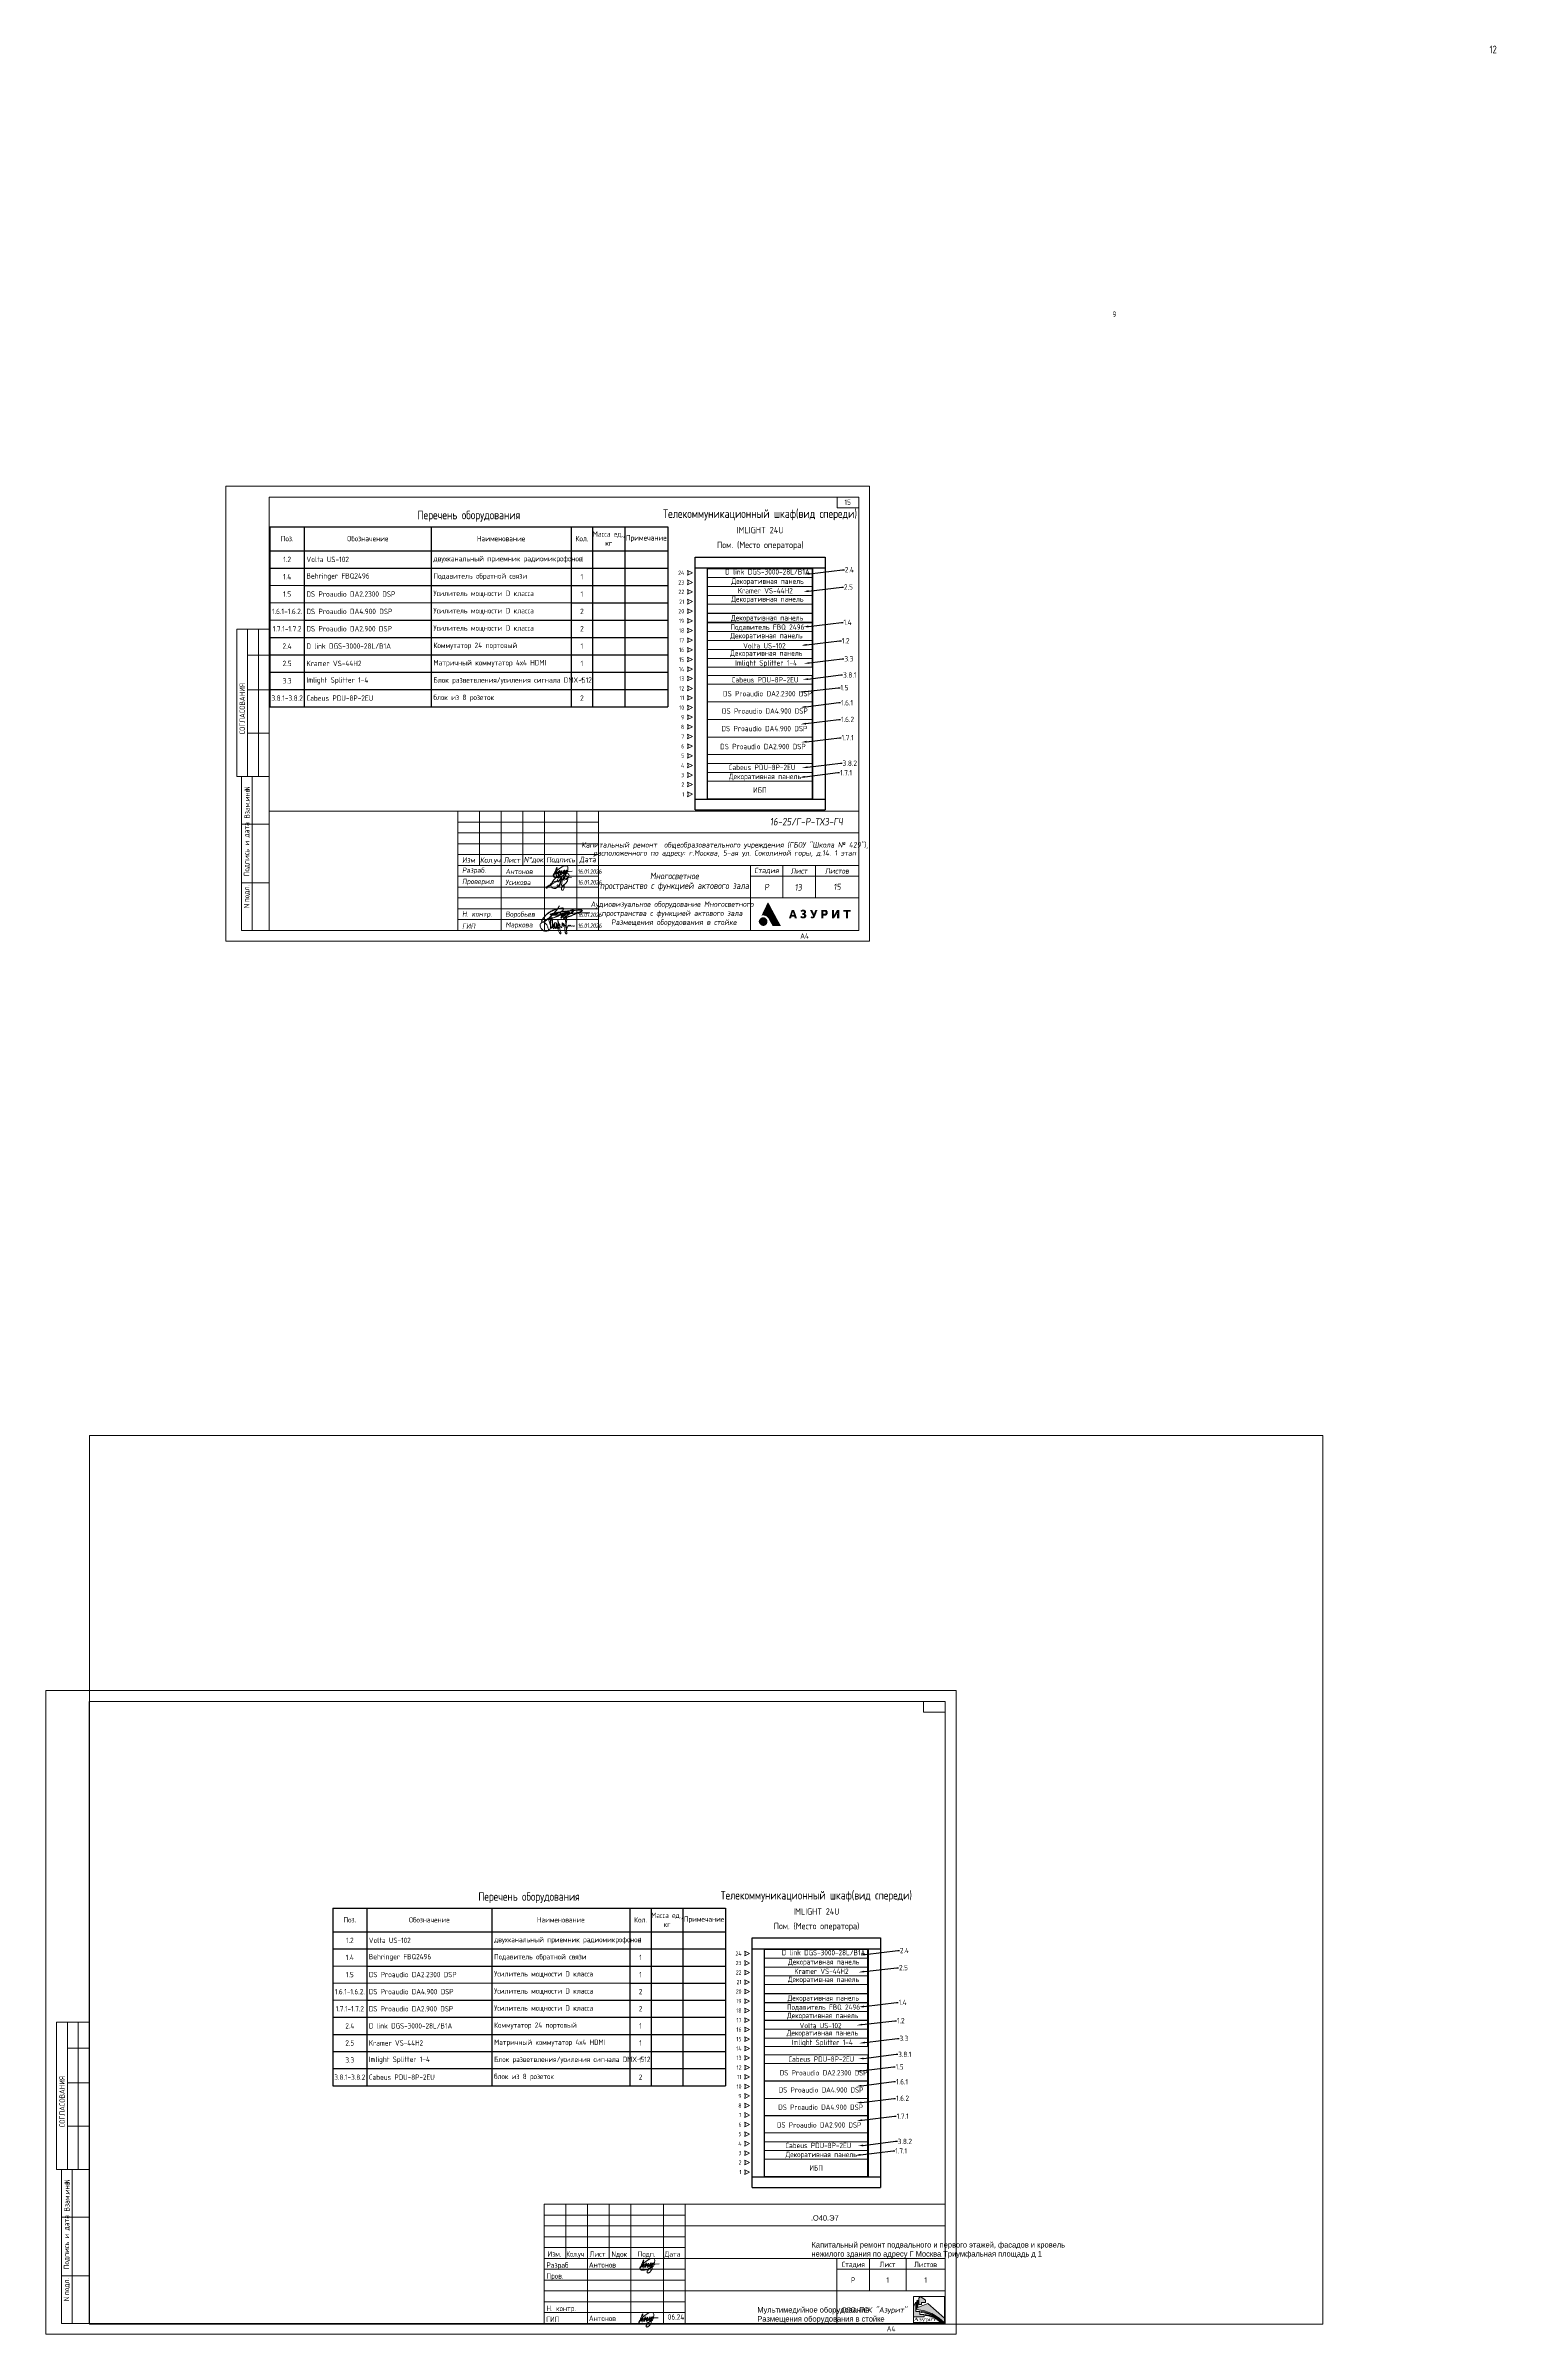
# Paper-space layout '21' of a CAD drawing. Header units: millimetres. Extents: x -83 to 586, y -642 to 414.
# The model-space entities are those that its viewports show. They can reach past a viewport. Long polylines and large blocks are cut down to what shows.
import ezdxf
from ezdxf import colors
from ezdxf.entities.mleader import LeaderData, LeaderLine
from ezdxf.enums import TextEntityAlignment as Align
from ezdxf.math import Vec2, Vec3

# ---------------------------------------------------------------- set-up
doc = ezdxf.new("R2018")
doc.units = ezdxf.units.MM
doc.layers.get('0').update_dxf_attribs({"lineweight": 5})
doc.layers.get('Defpoints').update_dxf_attribs({"lineweight": 5})
for name, color, linetype, lineweight in [('220 В', 7, 'Continuous', 30), ('_STAMP', 7, 'Continuous', 5), ('_TEXT', 189, 'Continuous', 5), ('Racks and units', 7, 'Continuous', 5), ('М. Роспись', 21, 'Continuous', 13)]:
    doc.layers.add(name, color=color, linetype=linetype, lineweight=lineweight)
doc.layers.add('ПОДПИСИ', color=7, linetype='Continuous', lineweight=5, true_color=0x0856d4)
doc.styles.add('AMS_text_scale', font='GOST.TTF', dxfattribs={"width": 0.9})
doc.styles.add('GOST type A', font='GOST.TTF')
doc.styles.add('ISOCUPER', font='isocpeur.ttf', dxfattribs={"width": 0.85, "oblique": 7})
doc.styles.add('PDF Arial', font='GOST.TTF')
doc.styles.add('Rack_unit_No', font='GOST.TTF', dxfattribs={"height": 10})
doc.styles.add('SIMPLEX', font='simplex.shx', dxfattribs={"width": 0.85, "oblique": 7})
doc.styles.get("Standard").update_dxf_attribs({"font": 'GOST.TTF'})
doc.styles.add('Text frame 2', font='GOST.TTF')
doc.styles.add('ГОСТ 2.304', font='GOST.TTF')

# ---------------------------------------------------------------- blocks, each defined once
blk = doc.blocks.new('A$C3FDF6C9C')
at = {"lineweight": 9}
for p, q in [((-185, 0), (-185, 55)), ((-185, 55), (0, 55)), ((-175, 55), (-175, 30)), ((-165, 55), (-165, 0)), ((-155, 55), (-155, 30)), ((-145, 0), (-145, 55)), ((-130, 55), (-130, 0)), ((-120, 55), (-120, 0)), ((-120, 50), (-185, 50)), ((-185, 45), (-120, 45)), ((0, 45), (-120, 45)), ((-185, 40), (-120, 40)), ((-185, 35), (-120, 35)), ((-120, 30), (-185, 30)), ((-185, 25), (-120, 25)), ((0, 30), (-120, 30)), ((-50, 30), (-50, 0)), ((-50, 25), (0, 25)), ((-35, 30), (-35, 15)), ((-18, 30), (-18, 15)), ((-120, 20), (-185, 20)), ((-120, 15), (-185, 15)), ((-120, 15), (0, 15)), ((-120, 10), (-185, 10)), ((-185, 5), (-120, 5))]:
    blk.add_line(p, q, dxfattribs=at)
at = {"lineweight": 9, "ltscale": 5, "style": 'Text frame 2'}
for s, p in [('Изм.', (-183.5, 30)), ('Лист', (-164.1, 30)), ('Nдок', (-154, 30)), ('Подп.', (-141.9, 30)), ('Дата', (-129.5, 30)), ('Пров.', (-184, 19.9)), ('Разраб', (-184, 24.9)), ('ГИП', (-184.1, -0.1)), ('Н. контр.', (-184, 4.9))]:
    blk.add_text(s, height=2.5, dxfattribs=at).set_placement(p, align=Align.BOTTOM_LEFT)
at = {"lineweight": 9, "ltscale": 5, "style": 'Text frame 2', "width": 0.9}
blk.add_text('Кол.уч', height=2.5, dxfattribs=at).set_placement((-174.8, 30), align=Align.BOTTOM_LEFT)
at = {"lineweight": 9, "ltscale": 5, "style": 'Text frame 2'}
for s, p in [('Стадия', (-42.4, 27.2)), ('Лист', (-26.6, 27.2)), ('Листов', (-9.1, 27.2))]:
    blk.add_text(s, height=2.5, dxfattribs=at).set_placement(p, align=Align.MIDDLE_CENTER)
blk = doc.blocks.new('LOGO AZURIT')
at = {"lineweight": 5, "true_color": 0x94a0a4}
h = blk.add_hatch(color=253, dxfattribs=at)
h.dxf.hatch_style = 1
h.paths.add_polyline_path([(20, 89.4), (25.1, 95.6), (25.3, 95.7), (43.5, 81.8), (43.5, 74.6), (28.8, 74.6), (28.8, 67.2), (20, 67.2)])
edge = h.paths.add_edge_path()
edge.add_arc((19, -73.8), 112.7, 42.69138, 85.81206)
edge.add_line((27.3, 38.5), (27.3, 42.1))
edge.add_arc((14.7, -78.1), 120.8, 41.86107, 84.01757, ccw=False)
edge.add_line((104.7, 2.6), (101.9, 2.6))
h.paths.add_polyline_path([(0, 23.7), (38, 23.7), (38.5, 23.7), (38.5, 31), (23.5, 31), (22.7, 31), (22.7, 42.5), (8.6, 42.5), (8.6, 75), (0, 60.1)])
at = {"lineweight": 5, "true_color": 0x2691d9}
h = blk.add_hatch(color=142, dxfattribs=at)
h.dxf.hatch_style = 1
edge = h.paths.add_edge_path()
edge.add_arc((-0.5, -101), 150.8, 43.35836, 85.00408, ccw=False)
edge.add_line((109.1, 2.6), (99.6, 2.6))
edge.add_arc((31.9, -61.5), 93.2, 43.4601, 83.33072)
edge.add_line((42.7, 31), (42.7, 28.4))
edge.add_arc((35.5, -58.4), 87.1, 44.44026, 85.20165, ccw=False)
edge.add_line((97.6, 2.6), (0, 2.6))
edge.add_line((0, 2.6), (0, 0))
edge.add_line((0, 0), (111, 0))
edge.add_line((111, 0), (111, 18.9))
edge.add_line((111, 18.9), (51.7, 70.7))
edge.add_line((51.7, 70.7), (16, 56.9))
edge.add_line((16, 56.9), (16, 82.6))
edge.add_line((16, 82.6), (12.6, 79.6))
edge.add_line((12.6, 79.6), (12.6, 49.2))
at = {"color": 142, "lineweight": 5, "true_color": 0x2691d9}
blk.add_lwpolyline([(12.6, 49.2, -0.183741), (109.1, 2.6), (99.6, 2.6, 0.175745), (42.7, 31), (42.7, 28.4, -0.179754), (97.6, 2.6), (0, 2.6), (0, 0), (111, 0), (111, 18.9), (51.7, 70.7), (16, 56.9), (16, 82.6), (12.6, 79.6), (12.6, 49.2)], format="xyb", dxfattribs=at)
at = {"color": 253, "lineweight": 5, "true_color": 0x94a0a4}
blk.add_lwpolyline([(20, 89.4), (25.1, 95.6), (25.3, 95.7), (43.5, 81.8), (43.5, 74.6), (28.8, 74.6), (28.8, 67.2), (20, 67.2)], close=True, dxfattribs=at)
blk.add_lwpolyline([(0, 23.7), (38, 23.7), (38.5, 23.7), (38.5, 31), (23.5, 31), (22.7, 31), (22.7, 42.5), (8.6, 42.5), (8.6, 75), (0, 60.1), (0, 23.7)], dxfattribs=at)
blk.add_lwpolyline([(101.9, 2.6, 0.190402), (27.3, 38.5), (27.3, 42.1, -0.186045), (104.7, 2.6)], format="xyb", close=True, dxfattribs=at)
at = {"layer": 'Defpoints', "color": 255, "lineweight": 5}
blk.add_lwpolyline([(0, 0), (111, 0), (111, 95.8), (0, 95.8)], close=True, dxfattribs=at)
at = {"insert": (1.4, 19.9), "char_height": 12, "attachment_point": 1}
blk.add_mtext_dynamic_manual_height_columns('{\\fTimes New Roman|b0|i0|c204|p18;\\W1.4;Азурит}', width=78.5, gutter_width=1, heights=[0], dxfattribs=at)
blk = doc.blocks.new('*U287')
at = {"lineweight": 9}
for p, q in [((-15, 287), (-15, 292)), ((-5, 287), (-15, 287)), ((-415, 76), (-415, 144)), ((-415, 144), (-400, 144)), ((-410, 76), (-410, 144)), ((-405, 76), (-405, 144)), ((-410, 132), (-400, 132)), ((-410, 116), (-400, 116)), ((-410, 96), (-400, 96)), ((-415, 76), (-400, 76)), ((-412.8, 5), (-412.8, 76)), ((-407.8, 76), (-407.8, 5)), ((-400, 54), (-412.8, 54)), ((-400, 27), (-412.8, 27)), ((-412.8, 5), (-400, 5)), ((-55, 5), (-5, 5))]:
    blk.add_line(p, q, dxfattribs=at)
for points in [[(-420, 297), (0, 297), (0, 0), (-420, 0)], [(-400, 292), (-5, 292), (-5, 5), (-400, 5)]]:
    blk.add_lwpolyline(points, close=True, dxfattribs=at)
blk.add_blockref('A$C3FDF6C9C', (-5, 5), dxfattribs=at)
at = {"layer": '_TEXT', "lineweight": 9, "xscale": 0.13, "yscale": 0.13}
blk.add_blockref('LOGO AZURIT', (-19.7, 5), dxfattribs=at)
at = {"lineweight": 9}
for s, p in [('СОГЛАСОВАНИЯ', (-411.2, 95.5)), ('N', (-409, 69.4)), ('Взам.инв.', (-409, 56.6)), ('Подпись и дата', (-409.2, 30)), ('подл.', (-409.2, 18)), ('N ', (-409.2, 15.2))]:
    blk.add_text(s, height=2.5, rotation=90, dxfattribs=at).set_placement(p)
at = {"lineweight": 9, "style": 'Text frame 2'}
for tag, p in [('Номер_листа', (-10.1, 289.6)), ('СТАДИЯ', (-47.5, 25)), ('ЛИСТ', (-31.5, 25)), ('ЛИСТОВ', (-14, 25)), ('ФОРМАТ', (-30, 2.5))]:
    blk.add_attdef(tag, text='', height=2.5, dxfattribs=at).set_placement(p, align=Align.MIDDLE_CENTER)
at = {"lineweight": 9, "flags": 104}
for tag, height, p in [('ТИТУЛ', 4, (-67, 54.9)), ('СТРОКА1', 2.5, (-66.7, 42.5)), ('СТРОКА2', 2.5, (-91.6, 27.5)), ('СТРОКА3', 2.5, (-91.7, 12.5))]:
    blk.add_attdef(tag, text='', height=height, dxfattribs=at).set_placement(p, align=Align.MIDDLE_CENTER)
at = {"lineweight": 9, "style": 'Text frame 2'}
for tag, p in [('РАЗРАБОТАЛ', (-169.4, 32)), ('НКОНТР', (-168.6, 27.5)), ('ПРОВЕРИЛ', (-168.6, 12.5)), ('ГИП', (-169.4, 7.3))]:
    blk.add_attdef(tag, text='', height=2.5, dxfattribs=at).set_placement(p, align=Align.MIDDLE_LEFT)
at = {"layer": '_TEXT', "lineweight": 9, "insert": (-37.7, 10.9), "char_height": 2.5, "attachment_point": 5, "style": 'SIMPLEX'}
blk.add_mtext_dynamic_manual_height_columns('ООО ПСК "Азурит"', width=54.32, gutter_width=12.5, heights=[9.08], dxfattribs=at)
blk = doc.blocks.new('Антонов')
at = {"color": 5, "lineweight": 13}
for points in [[(0.27, 1.09), (0.97, 1.86), (1.9, 2.63), (2.75, 3.17), (3.21, 3.4), (3.62, 3.53), (4.02, 3.56), (4.31, 3.51), (4.49, 3.41), (4.62, 3.21), (4.68, 2.99), (4.68, 2.7), (4.66, 2.44), (4.61, 2.14), (4.54, 1.81), (4.46, 1.5), (4.37, 1.29), (4.25, 1.09), (4.1, 0.9), (3.96, 0.79), (3.82, 0.73), (3.76, 0.76), (3.74, 0.82), (3.75, 0.88), (3.8, 1), (3.99, 1.36), (4.21, 1.75), (4.31, 2), (4.27, 2.06), (4.22, 2.09), (4.15, 2.08), (4.08, 2.05), (4.01, 2), (3.96, 1.96), (3.35, 1.16), (3.17, 0.96), (3.06, 0.89), (3.04, 0.95), (3.06, 1.02), (3.18, 1.28), (3.38, 1.69), (3.5, 1.95), (3.53, 2.06), (3.53, 2.1), (3.49, 2.1), (3.46, 2.09), (3.4, 2.05), (3.37, 2.02), (3.36, 1.99), (3.34, 1.96), (3.32, 1.92), (3.3, 1.9), (3.29, 1.88), (3.02, 1.49), (2.86, 1.24), (2.72, 1.03), (2.55, 0.86), (2.41, 0.75), (2.33, 0.73), (2.27, 0.73), (2.25, 0.75), (2.23, 0.79), (2.21, 0.83), (2.21, 0.87), (2.2, 0.91), (2.2, 0.95), (2.21, 0.98), (2.23, 1.03), (2.25, 1.06), (2.28, 1.15), (2.3, 1.21), (2.36, 1.42), (2.42, 1.55), (2.48, 1.64), (2.55, 1.73), (2.59, 1.8), (2.64, 1.85), (2.67, 1.9), (2.71, 1.95), (2.71, 1.98), (2.65, 1.93), (2.62, 1.88), (2.55, 1.8), (2.49, 1.75), (2.4, 1.7), (2.33, 1.66), (2.28, 1.62), (2.22, 1.57), (2.18, 1.54), (2.13, 1.52), (2.1, 1.5), (2.06, 1.48), (2.02, 1.47), (1.97, 1.46), (1.91, 1.44), (1.87, 1.43), (1.85, 1.44), (1.82, 1.45), (1.8, 1.46), (1.77, 1.45), (1.75, 1.37), (1.75, 1.29), (1.72, 1.23), (1.69, 1.16), (1.67, 1.1), (1.66, 1.06), (1.65, 0.95), (1.63, 0.87), (1.61, 0.81), (1.61, 0.76), (1.58, 0.67), (1.55, 0.61), (1.49, 0.58), (1.47, 0.6), (1.46, 0.66), (1.45, 0.69), (1.45, 0.76), (1.47, 0.82), (1.47, 0.87), (1.49, 0.92), (1.52, 0.99), (1.56, 1.07), (1.58, 1.12), (1.58, 1.17), (1.6, 1.22), (1.61, 1.25), (1.62, 1.29), (1.63, 1.35), (1.65, 1.4), (1.7, 1.51), (1.71, 1.55), (1.73, 1.59), (1.76, 1.63), (1.79, 1.67), (1.83, 1.72), (1.85, 1.77), (1.89, 1.83), (1.92, 1.87), (1.97, 1.93), (2.01, 1.98), (2.03, 2.02), (2.06, 2.09), (2.04, 2.04), (1.99, 1.97), (1.91, 1.88), (1.84, 1.8), (1.74, 1.73), (1.6, 1.66), (1.5, 1.59), (1.4, 1.55), (1.18, 1.46), (1.12, 1.43), (1.05, 1.39), (0.99, 1.35), (0.89, 1.33), (0.84, 1.32), (0.77, 1.3), (0.72, 1.29), (0.64, 1.27), (0.5, 1.26), (0.44, 1.25), (0.34, 1.17), (0.13, 0.91), (0.07, 0.83), (0.04, 0.79), (0, 0.74), (-0.04, 0.67), (-0.06, 0.61), (-0.08, 0.58), (-0.11, 0.52), (-0.12, 0.5), (-0.15, 0.4), (-0.16, 0.35), (-0.15, 0.28), (-0.13, 0.23), (-0.12, 0.17), (-0.11, 0.13), (-0.03, 0.03), (0.03, -0.03), (0.07, -0.06), (0.14, -0.09), (0.22, -0.13), (0.27, -0.15), (0.36, -0.2), (0.44, -0.23), (0.55, -0.24), (0.63, -0.23), (0.71, -0.24), (0.76, -0.24), (0.84, -0.24), (0.9, -0.25), (0.97, -0.24), (1.01, -0.24), (1.09, -0.23), (1.15, -0.23), (1.23, -0.22), (1.29, -0.2), (1.36, -0.19), (1.42, -0.17), (1.5, -0.16), (1.75, -0.11), (1.9, -0.1), (2, -0.08), (2.05, -0.06), (2.12, -0.03), (2.18, -0.01), (2.26, 0.01), (2.33, 0.04), (2.45, 0.08), (2.52, 0.11), (2.58, 0.14), (2.63, 0.17), (2.72, 0.21), (2.79, 0.25), (2.84, 0.25), (3.02, 0.34), (3.1, 0.38), (3.15, 0.4), (3.25, 0.47), (3.27, 0.51), (3.35, 0.56), (3.44, 0.62), (3.61, 0.69), (3.61, 0.67), (3.52, 0.62), (3.45, 0.56), (3.31, 0.49), (3.19, 0.42), (3.13, 0.37), (2.98, 0.25), (2.94, 0.21), (2.88, 0.15), (2.84, 0.09), (2.82, 0.07), (2.76, 0.03), (2.72, -0.01), (2.58, -0.18), (2.52, -0.25), (2.45, -0.34), (2.38, -0.44), (2.29, -0.6), (2.23, -0.71), (2.21, -0.82), (2.19, -0.91), (2.2, -0.99), (2.22, -1.03), (2.26, -1.07), (2.31, -1.12), (2.41, -1.18), (2.48, -1.17), (2.59, -1.15), (2.77, -1.09), (2.86, -1.01), (2.96, -0.95), (3.16, -0.77), (3.34, -0.59), (3.49, -0.4), (3.59, -0.27), (3.66, -0.15), (3.73, -0.03), (3.83, 0.19), (3.85, 0.31), (3.85, 0.42), (3.86, 0.47), (3.86, 0.53), (3.85, 0.62), (3.78, 0.75), (3.74, 0.84), (3.66, 0.93), (3.6, 1.03), (3.54, 1.07), (3.46, 1.11), (3.41, 1.15), (3.19, 1.3), (3.09, 1.34), (3.01, 1.38), (2.96, 1.41), (2.89, 1.46), (2.79, 1.47), (2.64, 1.51), (2.52, 1.53), (2.42, 1.54), (2.34, 1.56), (2.24, 1.57), (2.22, 1.57)], [(0.08, 0.39), (0.21, 0.87), (0.4, 1.54), (0.68, 2.21), (0.94, 2.84), (1.09, 3.08), (1.12, 2.85), (1.06, 2.31), (1, 1.74), (0.89, 1.03), (0.95, 0.38)], [(0.21, 0.87), (0.27, 0.79), (0.64, 0.85), (1.65, 1.15), (3.16, 1.5), (4.83, 1.75), (6.09, 1.85)], [(0.23, 0.86), (0.32, 0.93), (0.39, 0.96), (0.47, 1.01), (0.54, 1.06), (0.77, 1.19), (0.88, 1.23), (0.93, 1.25), (0.98, 1.27), (1.03, 1.28), (1.12, 1.32), (1.17, 1.34), (1.24, 1.37), (1.29, 1.39), (1.33, 1.41), (1.46, 1.45), (1.53, 1.48), (1.59, 1.5), (1.66, 1.52), (1.71, 1.53), (1.77, 1.54), (1.8, 1.55), (1.88, 1.56), (1.94, 1.56), (2.01, 1.56), (2.07, 1.57), (2.13, 1.57), (2.18, 1.57), (2.24, 1.57)]]:
    blk.add_lwpolyline(points, dxfattribs=at)
blk = doc.blocks.new('*U288')
at = {"lineweight": 9}
for p, q in [((-15, 200), (-15, 205)), ((-5, 200), (-15, 200)), ((-292, 76), (-292, 144)), ((-292, 144), (-277, 144)), ((-287, 76), (-287, 144)), ((-282, 76), (-282, 144)), ((-287, 132), (-277, 132)), ((-287, 116), (-277, 116)), ((-287, 96), (-277, 96)), ((-292, 76), (-277, 76)), ((-289.8, 5), (-289.8, 76)), ((-284.8, 76), (-284.8, 5)), ((-277, 54), (-289.8, 54)), ((-277, 27), (-289.8, 27)), ((-289.8, 5), (-277, 5)), ((-55, 5), (-5, 5))]:
    blk.add_line(p, q, dxfattribs=at)
for points in [[(-297, 210), (0, 210), (0, 0), (-297, 0)], [(-277, 205), (-5, 205), (-5, 5), (-277, 5)]]:
    blk.add_lwpolyline(points, close=True, dxfattribs=at)
for s, p in [('СОГЛАСОВАНИЯ', (-288.2, 95.5)), ('N', (-286, 69.4)), ('Взам.инв.', (-286, 56.6)), ('Подпись и дата', (-286.2, 30)), ('подл.', (-286.2, 18)), ('N ', (-286.2, 15.2))]:
    blk.add_text(s, height=2.5, rotation=90, dxfattribs=at).set_placement(p)
at = {"lineweight": 9, "style": 'Text frame 2'}
for tag, p in [('Номер_листа', (-10.1, 202.6)), ('ФОРМАТ', (-30, 2.5))]:
    blk.add_attdef(tag, text='', height=2.5, dxfattribs=at).set_placement(p, align=Align.MIDDLE_CENTER)
blk = doc.blocks.new('Логотип Азурит')
at = {"layer": '_STAMP', "linetype": 'Continuous', "true_color": 0x2a3756}
h = blk.add_hatch(color=159, dxfattribs=at)
h.dxf.hatch_style = 1
h.paths.add_polyline_path([(-39.4, 8.5), (-40, 9.6), (-40.6, 10.7), (-41.1, 11.7), (-41.6, 12.6), (-41.8, 12.9), (-41.9, 13), (-41.9, 12.9), (-42, 12.8), (-42.4, 12), (-42.8, 11.2), (-43.1, 10.5), (-43.5, 9.7), (-44.2, 8.3), (-44.5, 7.6), (-44.7, 7.1), (-44.8, 6.9), (-44.7, 6.9), (-44.5, 7), (-44.3, 7), (-44.1, 7), (-43.9, 7), (-43.7, 6.9), (-43.6, 6.9), (-43.4, 6.9), (-43.2, 6.8), (-43.1, 6.7), (-42.9, 6.7), (-42.7, 6.6), (-42.6, 6.5), (-42.4, 6.4), (-42.3, 6.3), (-42.2, 6.2), (-42, 6), (-41.9, 5.9), (-41.8, 5.8), (-41.7, 5.7), (-41.6, 5.5), (-41.3, 4.9), (-41, 4.4), (-40.6, 3.6), (-40, 2.6), (-39.8, 2.1), (-37.9, 2.1), (-36.5, 2.1), (-35.9, 2.1), (-36.5, 3.1), (-36.8, 3.8), (-37.2, 4.4), (-37.7, 5.3), (-38.2, 6.3), (-38.5, 6.9), (-38.9, 7.5)])
at = {"layer": '_STAMP', "linetype": 'Continuous', "true_color": 0x1447b7}
h = blk.add_hatch(color=162, dxfattribs=at)
h.dxf.hatch_style = 1
h.paths.add_polyline_path([(-42.1, 4.2), (-42.1, 4.4), (-42.1, 4.6), (-42.2, 4.8), (-42.3, 4.9), (-42.4, 5.1), (-42.5, 5.3), (-42.6, 5.4), (-42.7, 5.5), (-42.8, 5.6), (-42.9, 5.7), (-43.1, 5.9), (-43.4, 6), (-43.6, 6), (-43.9, 6.1), (-44.2, 6.1), (-44.4, 6.1), (-44.5, 6), (-44.7, 6), (-44.9, 5.9), (-45, 5.8), (-45.2, 5.7), (-45.4, 5.6), (-45.5, 5.5), (-45.6, 5.3), (-45.7, 5.2), (-45.8, 5), (-45.9, 4.9), (-46, 4.7), (-46, 4.5), (-46.1, 4.3), (-46.1, 4.1), (-46.1, 3.9), (-46, 3.7), (-46, 3.5), (-45.9, 3.4), (-45.9, 3.2), (-45.8, 3.1), (-45.7, 3), (-45.6, 2.9), (-45.5, 2.8), (-45.4, 2.7), (-45.3, 2.6), (-45.2, 2.5), (-45.1, 2.4), (-45, 2.3), (-44.8, 2.3), (-44.7, 2.2), (-44.6, 2.2), (-44.4, 2.2), (-44.3, 2.1), (-44.1, 2.1), (-43.8, 2.1), (-43.6, 2.2), (-43.3, 2.3), (-43.1, 2.4), (-42.9, 2.5), (-42.7, 2.7), (-42.6, 2.8), (-42.4, 3), (-42.3, 3.1), (-42.3, 3.3), (-42.2, 3.5), (-42.1, 3.7), (-42.1, 3.8), (-42.1, 4)])
at = {"layer": '_STAMP', "linetype": 'Continuous', "true_color": 0x2a3756}
h = blk.add_hatch(color=159, dxfattribs=at)
h.dxf.hatch_style = 1
h.paths.add_polyline_path([(-29.3, 7.9), (-29.6, 8.8), (-29.9, 9.5), (-30.4, 9.5), (-30.9, 9.5), (-30.9, 9.4), (-31.3, 8.4), (-31.6, 7.3), (-32, 6.3), (-32.2, 5.6), (-32.1, 5.6), (-31.7, 5.6), (-31.2, 5.6), (-31.1, 6), (-31, 6.4), (-30.4, 6.4), (-29.8, 6.4), (-29.6, 6), (-29.5, 5.6), (-29, 5.6), (-28.5, 5.6), (-28.6, 5.8), (-28.9, 6.8)])
h.paths.add_polyline_path([(-30.8, 7.2), (-30.7, 7.3), (-30.6, 7.9), (-30.4, 8.4), (-30.4, 8.6), (-30.4, 8.7), (-30.4, 8.6), (-30.3, 8.4), (-30.2, 8.1), (-30.1, 7.7), (-30, 7.3), (-30, 7.2), (-30.4, 7.2)], flags=16)
h = blk.add_hatch(color=159, dxfattribs=at)
h.dxf.hatch_style = 1
h.paths.add_polyline_path([(-24.4, 7.3), (-24.5, 7.4), (-24.6, 7.5), (-24.7, 7.6), (-24.8, 7.6), (-24.7, 7.7), (-24.6, 7.8), (-24.5, 7.9), (-24.5, 8), (-24.4, 8.1), (-24.3, 8.2), (-24.3, 8.3), (-24.3, 8.3), (-24.3, 8.5), (-24.3, 8.7), (-24.3, 8.7), (-24.3, 8.8), (-24.4, 9), (-24.5, 9.1), (-24.6, 9.3), (-24.8, 9.4), (-24.9, 9.5), (-25.1, 9.5), (-25.3, 9.6), (-25.6, 9.6), (-25.7, 9.6), (-25.9, 9.6), (-26.1, 9.6), (-26.2, 9.5), (-26.4, 9.5), (-26.5, 9.4), (-26.7, 9.3), (-26.8, 9.2), (-26.9, 9.2), (-26.8, 9), (-26.6, 8.7), (-26.5, 8.5), (-26.5, 8.5), (-26.5, 8.5), (-26.3, 8.6), (-26.2, 8.7), (-26.1, 8.7), (-25.9, 8.8), (-25.8, 8.8), (-25.7, 8.8), (-25.6, 8.8), (-25.5, 8.8), (-25.5, 8.7), (-25.4, 8.7), (-25.3, 8.6), (-25.3, 8.6), (-25.3, 8.5), (-25.3, 8.4), (-25.3, 8.3), (-25.3, 8.2), (-25.4, 8.1), (-25.4, 8.1), (-25.4, 8.1), (-25.5, 8), (-25.6, 8), (-25.8, 8), (-26.1, 8), (-26.1, 7.6), (-26.1, 7.2), (-25.8, 7.2), (-25.5, 7.2), (-25.5, 7.2), (-25.4, 7.2), (-25.3, 7.2), (-25.3, 7.1), (-25.2, 7.1), (-25.2, 7), (-25.2, 7), (-25.2, 6.9), (-25.2, 6.8), (-25.2, 6.7), (-25.2, 6.6), (-25.2, 6.6), (-25.3, 6.5), (-25.3, 6.5), (-25.4, 6.5), (-25.4, 6.4), (-25.5, 6.4), (-25.7, 6.4), (-25.8, 6.4), (-25.9, 6.4), (-26, 6.4), (-26.2, 6.5), (-26.3, 6.6), (-26.4, 6.7), (-26.5, 6.8), (-26.8, 6.5), (-26.9, 6.3), (-27, 6.2), (-27, 6.1), (-27, 6.1), (-26.9, 6.1), (-26.8, 6), (-26.6, 5.8), (-26.4, 5.7), (-26.2, 5.6), (-26, 5.6), (-25.8, 5.6), (-25.5, 5.6), (-25.3, 5.6), (-25.1, 5.6), (-25, 5.7), (-24.9, 5.7), (-24.7, 5.8), (-24.6, 5.9), (-24.5, 5.9), (-24.4, 6), (-24.4, 6.1), (-24.3, 6.2), (-24.3, 6.4), (-24.2, 6.5), (-24.2, 6.7), (-24.2, 6.8), (-24.2, 6.9), (-24.2, 7.1), (-24.3, 7.2), (-24.3, 7.3)])
h = blk.add_hatch(color=159, dxfattribs=at)
h.dxf.hatch_style = 1
h.paths.add_polyline_path([(-19.6, 8), (-19.4, 8.7), (-19.1, 9.2), (-19, 9.5), (-19.2, 9.5), (-19.5, 9.5), (-20, 9.5), (-20, 9.4), (-20.3, 8.7), (-20.6, 7.8), (-20.6, 7.7), (-20.7, 7.6), (-20.7, 7.6), (-20.7, 7.7), (-20.8, 8), (-21, 8.4), (-21.3, 9.1), (-21.5, 9.5), (-22.1, 9.5), (-22.6, 9.5), (-22.4, 9.2), (-21.9, 8.2), (-21.3, 7.1), (-21.1, 6.6), (-21.1, 6.6), (-21.1, 6.5), (-21.1, 6.5), (-21.2, 6.4), (-21.3, 6.4), (-21.4, 6.4), (-21.5, 6.4), (-21.5, 6.4), (-21.6, 6.4), (-21.7, 6.5), (-21.8, 6.5), (-21.9, 6.5), (-21.9, 6.4), (-22.1, 6), (-22.2, 5.9), (-22.2, 5.8), (-22.1, 5.8), (-21.9, 5.7), (-21.8, 5.6), (-21.7, 5.6), (-21.5, 5.6), (-21.3, 5.6), (-21.1, 5.6), (-21, 5.6), (-20.9, 5.7), (-20.8, 5.7), (-20.7, 5.8), (-20.6, 5.8), (-20.6, 5.9), (-20.5, 6), (-20.3, 6.2), (-20.3, 6.4), (-20.2, 6.5), (-19.9, 7.3)])
h = blk.add_hatch(color=159, dxfattribs=at)
h.dxf.hatch_style = 1
h.paths.add_polyline_path([(-14.5, 7.5), (-14.4, 7.6), (-14.4, 7.7), (-14.3, 8), (-14.3, 8.2), (-14.3, 8.4), (-14.4, 8.6), (-14.4, 8.8), (-14.5, 8.9), (-14.6, 9), (-14.6, 9.1), (-14.7, 9.2), (-14.8, 9.3), (-14.9, 9.4), (-15.1, 9.4), (-15.2, 9.5), (-15.3, 9.5), (-15.5, 9.5), (-16.3, 9.5), (-17.2, 9.5), (-17.2, 7.6), (-17.2, 5.6), (-16.7, 5.6), (-16.3, 5.6), (-16.3, 6.2), (-16.3, 6.8), (-15.9, 6.8), (-15.6, 6.8), (-15.4, 6.9), (-15.2, 6.9), (-15, 7), (-14.8, 7.1), (-14.7, 7.2), (-14.6, 7.4)])
h.paths.add_polyline_path([(-15.6, 7.7), (-15.7, 7.7), (-16, 7.7), (-16.3, 7.7), (-16.3, 8.2), (-16.3, 8.7), (-15.9, 8.7), (-15.6, 8.7), (-15.6, 8.7), (-15.5, 8.7), (-15.4, 8.6), (-15.4, 8.5), (-15.3, 8.4), (-15.3, 8.4), (-15.3, 8.2), (-15.3, 8.1), (-15.3, 8), (-15.3, 7.9), (-15.4, 7.9), (-15.4, 7.8), (-15.4, 7.8), (-15.5, 7.7)], flags=16)
h = blk.add_hatch(color=159, dxfattribs=at)
h.dxf.hatch_style = 1
h.paths.add_polyline_path([(-10.1, 7.8), (-10, 8), (-9.9, 8.1), (-9.9, 7.9), (-10, 7.5), (-10, 6.7), (-10, 5.6), (-9.5, 5.6), (-9, 5.6), (-9, 7.6), (-9, 9.5), (-9.5, 9.5), (-10, 9.5), (-10.4, 8.9), (-10.8, 8.1), (-11, 7.8), (-11.3, 7.3), (-11.4, 7.1), (-11.4, 7), (-11.4, 7.3), (-11.4, 7.8), (-11.4, 8.6), (-11.4, 9.5), (-11.9, 9.5), (-12.3, 9.5), (-12.3, 7.6), (-12.3, 5.6), (-11.9, 5.6), (-11.4, 5.6), (-11.2, 5.9), (-10.6, 6.9), (-10.3, 7.4)])
h = blk.add_hatch(color=159, dxfattribs=at)
h.dxf.hatch_style = 1
h.paths.add_polyline_path([(-3.7, 9.1), (-3.7, 9.5), (-5.4, 9.5), (-7.1, 9.5), (-7.1, 9.1), (-7.1, 8.7), (-6.5, 8.7), (-5.9, 8.7), (-5.9, 7.2), (-5.9, 5.6), (-5.4, 5.6), (-5, 5.6), (-5, 7.2), (-5, 8.7), (-4.3, 8.7), (-3.7, 8.7)])
blk = doc.blocks.new('Воробьев')
at = {"color": 0}
for points in [[(9, 6.2), (8.8, 5.8), (8.5, 5.3), (8.1, 4.7), (7.6, 4.1), (7.2, 3.6), (6.7, 3), (6.1, 2.3), (5.3, 1.6), (4.7, 1), (3.9, 0.4), (3.2, -0.2), (2.5, -0.7), (1.9, -1.1), (1.3, -1.3), (1, -1.1), (0.9, -0.7), (1.2, -0.2), (1.4, 0.2), (2, 0.9), (2.5, 1.5), (2.9, 2), (3.3, 2.4), (3.8, 2.8), (4.4, 3.2), (5.2, 3.7), (6, 4.1), (6.5, 4.3), (7.3, 4.6), (7.9, 4.7), (8.7, 4.9), (9.6, 5.1), (10.2, 5.2), (10.8, 5.1), (11, 4.9), (10.9, 4.5), (10.7, 4.1), (10.3, 3.8), (9.6, 3.4), (8.9, 3), (8.2, 2.8), (7.5, 2.4), (6.9, 2.2), (6.5, 2.1), (6.5, 2.2), (6.8, 2.4), (7.4, 2.7), (8.1, 3), (8.6, 3.1), (9.1, 3.1), (9.4, 3), (9.5, 2.8), (9.5, 2.4), (9.3, 2.2), (9, 1.9), (8.6, 1.7), (8.1, 1.4), (7.1, 1), (6.3, 0.7), (5.3, 0.5), (4.8, 0.4), (4.3, 0.5), (4.3, 0.7), (4.4, 0.8), (4.6, 0.9), (5.4, 1.1)], [(9.1, 6.1), (8.9, 5.7), (8.5, 5.2), (8.1, 4.5), (7.7, 4), (7.3, 3.5), (6.8, 2.9), (6.2, 2.2), (5.4, 1.5), (4.8, 0.9), (4, 0.3), (3.3, -0.3), (2.6, -0.8), (2, -1.2), (1.4, -1.4), (1.1, -1.2), (1, -0.8), (1.2, -0.3), (1.5, 0.1), (2, 0.8), (2.5, 1.4), (3, 1.9), (3.4, 2.3), (3.9, 2.7), (4.5, 3.1), (5.3, 3.6), (6.1, 3.9), (6.6, 4.2), (7.4, 4.5), (8, 4.6), (8.7, 4.8), (9.6, 5), (10.3, 5.1), (10.8, 5), (11, 4.8), (11, 4.4), (10.7, 4), (10.4, 3.7), (9.7, 3.3), (9, 2.9), (8.3, 2.7), (7.5, 2.3), (7, 2.1), (6.6, 2), (6.6, 2.1), (6.8, 2.3), (7.4, 2.6), (8.1, 2.9), (8.7, 3), (9.1, 3), (9.5, 2.9), (9.6, 2.7), (9.5, 2.3), (9.4, 2.1), (9.1, 1.8), (8.7, 1.5), (8.2, 1.3), (7.2, 0.9), (6.3, 0.6), (5.4, 0.4), (4.9, 0.3), (4.4, 0.4), (4.4, 0.6), (4.5, 0.7), (4.7, 0.8), (5.5, 1)]]:
    blk.add_spline(points, degree=3, dxfattribs=at)
for points in [[(23.1, 3), (19.6, 3), (16.9, 2.9), (15.3, 2.8), (13.7, 2.7), (11.9, 2.5), (10.7, 2.4), (9.3, 2.1), (7.5, 2), (6.5, 2), (5.9, 1.9), (5.3, 2), (4.9, 2.1), (4.8, 2.2), (4.9, 2.3), (5.2, 2.4), (5.8, 2.6), (6.3, 2.7), (7, 2.9), (7.7, 3.1), (9.1, 3.3), (11.1, 3.6), (12.8, 3.8), (14.8, 4), (16.4, 4.2), (17.6, 4.3), (18.8, 4.3), (19.3, 4.3), (19.5, 4.2), (19.6, 4), (19.5, 3.9), (19.2, 3.8), (18.5, 3.4), (17.7, 3.1), (16.5, 2.5), (15.5, 2.1), (14.6, 1.7), (13.8, 1.4), (13.2, 1.2), (12.5, 0.9), (11.9, 0.6), (11.3, 0.4), (11, 0.4), (10.8, 0.4), (10.8, 0.5), (10.9, 0.6), (11.4, 0.9), (11.8, 1.2), (12.7, 1.8), (13.1, 2.1), (13.8, 2.5), (14.6, 3), (15, 3.4), (15.4, 3.8), (15.6, 4), (15.6, 4.2), (15.5, 4.3), (15.1, 4.3), (14.9, 4.2), (14.5, 4.2), (14.2, 4), (13.5, 3.8), (13, 3.6), (12.5, 3.2), (11.9, 2.8), (11.3, 2.2), (10.7, 1.7), (10.2, 1.1), (9.5, 0.4), (9.9, 0.8), (10.4, 1.1), (10.9, 1.5), (11.7, 2), (13.1, 2.9), (13.5, 3.1), (13.9, 3.4), (13.6, 3.3), (13.1, 3.1), (12.6, 2.8), (12, 2.6), (10.8, 2.1), (10.5, 1.9), (10, 1.9), (9.8, 2.1), (10.2, 2.4), (10.7, 2.7), (11.5, 3.1), (11.9, 3.2), (12.4, 3.2), (12.6, 3.1), (12.3, 2.8), (11.8, 2.1), (11.3, 1.8), (10.9, 1.5), (10.5, 1.3), (10, 1.3), (9.9, 1.6), (10, 1.8), (10.3, 2.1), (10.6, 2.5), (11, 2.8), (11.6, 3.2), (11.8, 3.2), (11, 3), (10.2, 2.6), (9.9, 2.4), (9.2, 1.9)], [(23.2, 2.9), (19.7, 2.9), (17, 2.8), (15.3, 2.7), (13.8, 2.6), (12, 2.4), (10.8, 2.3), (9.4, 2), (7.6, 1.9), (6.5, 1.8), (6, 1.8), (5.3, 1.9), (5, 2), (4.9, 2.1), (5, 2.2), (5.3, 2.3), (5.9, 2.5), (6.4, 2.6), (7, 2.8), (7.8, 2.9), (9.2, 3.2), (11.2, 3.5), (12.8, 3.7), (14.9, 3.9), (16.5, 4.1), (17.6, 4.2), (18.9, 4.2), (19.3, 4.2), (19.6, 4.1), (19.7, 3.9), (19.6, 3.8), (19.3, 3.6), (18.6, 3.3), (17.8, 3), (16.5, 2.4), (15.6, 2), (14.7, 1.6), (13.9, 1.3), (13.2, 1.1), (12.6, 0.8), (11.9, 0.5), (11.3, 0.3), (11, 0.3), (10.9, 0.3), (10.9, 0.4), (11, 0.5), (11.4, 0.7), (11.9, 1.1), (12.8, 1.7), (13.2, 2), (13.8, 2.4), (14.7, 2.9), (15.1, 3.3), (15.5, 3.6), (15.7, 3.9), (15.7, 4.1), (15.6, 4.2), (15.2, 4.2), (14.9, 4.1), (14.6, 4.1), (14.3, 3.9), (13.5, 3.7), (13.1, 3.5), (12.6, 3.1), (11.9, 2.7), (11.3, 2.1), (10.8, 1.6), (10.3, 1), (9.6, 0.3), (10, 0.7), (10.5, 1), (11, 1.4), (11.7, 1.9), (13.2, 2.8), (13.5, 3), (14, 3.3), (13.7, 3.2), (13.2, 3), (12.7, 2.7), (12.1, 2.5), (10.9, 2), (10.6, 1.8), (10.1, 1.8), (9.9, 2), (10.2, 2.3), (10.8, 2.6), (11.6, 3), (12, 3.1), (12.4, 3.1), (12.7, 2.9), (12.4, 2.7), (11.8, 2), (11.4, 1.7), (10.9, 1.4), (10.6, 1.2), (10.1, 1.2), (10, 1.5), (10.1, 1.7), (10.4, 2), (10.7, 2.4), (11.1, 2.7), (11.6, 3), (11.8, 3.1), (11.1, 2.9), (10.3, 2.5), (9.9, 2.3), (9.3, 1.8)]]:
    blk.add_open_spline(points, degree=3, dxfattribs=at)
blk = doc.blocks.new('Маркова')
at = {"layer": 'ПОДПИСИ'}
for points in [[(44384.16, 26837.52), (44384.02, 26837.95), (44383.86, 26838.46), (44383.67, 26838.92), (44383.36, 26839.36), (44382.92, 26839.82), (44382.37, 26840.02), (44381.91, 26839.87), (44381.53, 26839.53), (44381.38, 26839.14), (44381.38, 26838.69), (44381.61, 26838.16), (44381.82, 26837.83), (44382.25, 26837.39), (44382.84, 26837.07), (44383.53, 26837.07), (44383.96, 26837.22), (44384.63, 26837.82), (44384.75, 26838.6), (44384.75, 26839.25), (44384.75, 26840.2), (44384.75, 26840.92)], [(44384.96, 26840.5), (44384.84, 26841), (44384.62, 26841.2), (44384.35, 26841.2), (44384.24, 26840.96), (44384.24, 26840.55), (44384.41, 26840.01), (44384.62, 26839.21), (44384.92, 26838.49), (44385.18, 26837.92), (44385.36, 26839.06), (44385.43, 26839.91), (44385.43, 26840.64), (44385.43, 26840.89), (44385.19, 26840.95), (44385.19, 26840.77), (44385.34, 26839.78), (44385.66, 26838.18), (44385.84, 26837.88), (44386.06, 26838.38), (44386.19, 26839.11), (44386.19, 26839.42), (44385.86, 26839.42), (44385.74, 26839.02), (44385.85, 26838.57), (44386.16, 26838.35), (44386.41, 26838.02), (44386.59, 26837.89), (44386.84, 26838.65), (44386.91, 26839.29), (44386.72, 26839.71), (44386.37, 26839.83), (44386.03, 26839.65), (44385.9, 26839.34), (44386.01, 26838.87), (44386.13, 26838.49), (44386.23, 26838.35), (44386.53, 26838.44), (44386.8, 26838.81), (44386.69, 26839.42), (44386.69, 26838.93), (44386.91, 26838.2), (44387.08, 26838.02), (44387.16, 26837.94), (44387.37, 26838.08), (44387.53, 26839.05), (44387.42, 26839.79), (44387.17, 26840.7), (44387.77, 26837.87), (44387.91, 26837.45), (44388.05, 26836.95), (44388.14, 26836.54), (44388.14, 26836.2), (44387.88, 26836.28), (44387.54, 26836.8), (44387.3, 26837.47), (44387.19, 26838.24), (44387.19, 26838.85), (44387.56, 26839.4), (44387.69, 26839.4), (44387.84, 26838.89), (44387.99, 26838.52), (44388.2, 26838.24), (44388.31, 26838.24), (44388.45, 26838.62), (44388.56, 26839.33), (44388.56, 26839.82), (44388.99, 26838.58), (44388.84, 26839.38), (44388.96, 26839.55), (44389.15, 26839.24), (44389.31, 26838.93), (44389.48, 26838.73), (44389.74, 26839.03), (44389.9, 26839.65), (44390, 26840.29), (44389.86, 26841.59), (44389.69, 26841.82), (44389.56, 26841.68), (44389.56, 26841.3), (44389.7, 26840.31), (44389.89, 26838.82), (44389.99, 26837.79), (44389.99, 26837.09), (44389.99, 26836.15), (44389.72, 26836.32), (44389.53, 26836.9), (44389.4, 26837.91), (44389.4, 26838.5), (44389.48, 26839.15), (44389.86, 26838.76), (44389.86, 26838.62), (44390.05, 26838.01), (44390.31, 26838.39), (44390.66, 26839.02), (44390.82, 26838.67), (44391.19, 26839.01), (44391.41, 26838.69), (44391.93, 26838.78), (44392.24, 26838.65), (44392.64, 26838.79)]]:
    blk.add_spline(points, degree=3, dxfattribs=at)
blk = doc.blocks.new('УС')
at = {"layer": 'М. Роспись', "color": 5}
for points in [[(-2.3, 2.7), (-1.5, 4.2)], [(-2, 1.5), (-1.8, 1.9), (-1.5, 2.5)], [(-0.3, 4.3), (-1.4, -0.4)]]:
    blk.add_lwpolyline(points, dxfattribs=at)
for centre, radius, start, end in [((11.5, -26.8), 32.1, 122.5906, 126.6304), ((6.3, -18.1), 21.7, 96.2156, 128.8028), ((-6, 0.6), 0.388, 302.5906, 316.4801), ((-2, -3.1), 5.08, 85.1977, 136.4801), ((3.2, -3.4), 9.36, 112.7495, 158.3385), ((-4.5, -0.3), 1.04, 158.3385, 221.5714), ((-2, -0.2), 0.662, 137.1194, 340.7009), ((0.1, 1.9), 2.61, 161.6807, 178.6042), ((-3.5, 2), 1.04, 353.1027, 358.6042), ((-2.2, 1.8), 0.311, 173.1027, 294.484), ((-4.8, 1.7), 3.5, 314.2872, 356.9477), ((-1.7, 1.5), 0.388, 356.9477, 85.1977), ((-1.4, 4.2), 0.113, 342.8824, 164.9698), ((5.4, 3.5), 6.74, 174.7425, 184.9711), ((-1.1, 3), 0.192, 180, 330.374), ((-17.4, 11.4), 18.6, 332.6677, 337.5594), ((1.4, -1.7), 2.07, 114.0761, 194.4114), ((6.7, 0.1), 7.29, 148.0597, 181.4547), ((0, 0), 0.637, 188.5453, 19.6559), ((1, 3), 2.65, 61.8496, 122.2017), ((1.9, 2.4), 1.84, 99.3081, 169.9492), ((0.6, 2.8), 0.539, 187.3501, 302.1302), ((-3.2, -0.4), 3.85, 328.9692, 9.4821), ((0.8, 3.7), 0.388, 121.5982, 148.0597), ((0.2, 1.2), 1.04, 287.7159, 296.655), ((1.1, 3.3), 0.945, 24.021, 121.5982), ((-0.6, 2.8), 2.88, 296.655, 24.2727), ((0.1, 5.1), 2.87, 286.1432, 337.1807), ((1.7, 3.9), 0.388, 22.4754, 99.3081), ((1.8, 4.4), 1.04, 337.1807, 61.8496), ((-7.5, -1.2), 0.232, 131.9246, 325.9965), ((-7, -1.5), 0.388, 128.8028, 145.9965), ((-3.9, 0.2), 1.86, 221.5714, 327.0747), ((-0.2, -2), 0.464, 201.7166, 308.5411)]:
    blk.add_arc(centre, radius, start, end, dxfattribs=at)
blk = doc.blocks.new('arrow_tic')
at = {"lineweight": 9}
for p, q in [((-26, 11), (-3, 0)), ((-23, 0), (-26, 11)), ((-3, 0), (-26, -11)), ((-23, 0), (-26, -11))]:
    blk.add_line(p, q, dxfattribs=at)
blk.add_point((66, -22))
blk = doc.blocks.new('Rack_wheel')
at = {"layer": 'Racks and units', "lineweight": 30}
for p, q in [((-27, -18), (-32, -13)), ((-27, -76), (-27, -18)), ((-19, -76), (-27, -76)), ((27, -76), (19, -76)), ((27, -18), (32, -13)), ((27, -18), (27, -76))]:
    blk.add_line(p, q, dxfattribs=at)
at = {"layer": 'Racks and units', "lineweight": 9}
blk.add_line((-27, -18), (27, -18), dxfattribs=at)
at = {"layer": 'Racks and units', "lineweight": 30}
for points in [[(-32, 0), (32, 0), (32, -13), (-32, -13)], [(-15, -25), (15, -25), (15, -98), (-15, -98)]]:
    blk.add_lwpolyline(points, close=True, dxfattribs=at)
blk.add_lwpolyline([(-19, -76), (-19, -22), (19, -22), (19, -76)], dxfattribs=at)
at = {"layer": 'Racks and units', "lineweight": 9}
for points in [[(-15, -72), (-19, -72), (-19, -52), (-15, -52)], [(19, -72), (15, -72), (15, -52), (19, -52)]]:
    blk.add_lwpolyline(points, close=True, dxfattribs=at)
blk = doc.blocks.new('*U283')
at = {"layer": 'Racks and units', "lineweight": 30}
for p, q in [((-24, 98), (-24, 1265)), ((-24, 1265), (576, 1265)), ((-24, 1215), (576, 1215)), ((576, 1265), (576, 98)), ((-24, 148), (576, 148)), ((-24, 98), (576, 98))]:
    blk.add_line(p, q, dxfattribs=at)
blk.add_lwpolyline([(33, 1215), (518, 1215), (518, 148), (33, 148)], close=True, dxfattribs=at)
for p in [(-33, 1192), (-33, 1148), (-33, 1104), (-33, 1059), (-33, 1015), (-33, 970), (-33, 926), (-33, 881), (-33, 837), (-33, 792), (-33, 748), (-33, 704), (-33, 659), (-33, 615), (-33, 570), (-33, 526), (-33, 481), (-33, 437), (-33, 392), (-33, 348), (-33, 303), (-33, 259), (-33, 215), (-33, 170)]:
    blk.add_blockref('arrow_tic', p)
at = {"layer": 'Racks and units', "xscale": 0.000166666666666669, "yscale": 0.000166666666666669, "zscale": 0.000166666666666669}
blk.add_blockref('Rack_wheel', (-24, 98), dxfattribs=at)
blk.add_blockref('Rack_wheel', (-24, 98), dxfattribs=at)
at = {"char_height": 20, "width": 92.84, "attachment_point": 6, "style": 'Rack_unit_No'}
for s, insert in [('24', (-74, 1192)), ('23', (-74, 1148)), ('22', (-74, 1104)), ('21', (-74, 1059)), ('20', (-74, 1015)), ('19', (-74, 970)), ('18', (-74, 926)), ('17', (-74, 881)), ('16', (-74, 837)), ('14', (-74, 748)), ('15', (-74, 792)), ('13', (-74, 704)), ('12', (-74, 659)), ('10', (-74, 570)), ('11', (-74, 615)), ('9', (-74, 526)), ('8', (-74, 481)), ('7', (-74, 437)), ('6', (-74, 392)), ('5', (-74, 348)), ('4', (-74, 303)), ('3', (-74, 259)), ('2', (-74, 215)), ('1', (-74, 170))]:
    blk.add_mtext(s, dxfattribs=dict(at, insert=insert))
at = {"layer": 'Racks and units', "style": 'AMS_text_scale'}
for tag, height, p in [('RACK_NAME', 40, (276, 1465)), ('RACK_DIMS', 30, (276, 1389)), ('RACK_ROOM', 30, (277, 1321))]:
    blk.add_attdef(tag, text='', height=height, dxfattribs=at).set_placement(p, align=Align.MIDDLE_CENTER)
blk = doc.blocks.new('*T282')
at = {"layer": '220 В', "color": 7, "linetype": 'ByBlock', "transparency": 16777216}
for p, q in [((0, 0), (1837, 0)), ((0, 0), (0, -831)), ((159, 0), (159, -831)), ((745, 0), (745, -831)), ((1390, 0), (1390, -831)), ((1489, 0), (1489, -831)), ((1638, 0), (1638, -831)), ((1837, 0), (1837, -831)), ((0, -111), (1837, -111)), ((0, -191), (1837, -191)), ((159, -271), (1837, -271)), ((1390, -351), (1837, -351)), ((0, -511), (1837, -511)), ((159, -431), (1837, -431)), ((0, -591), (1837, -591)), ((0, -671), (1837, -671)), ((0, -751), (1837, -751)), ((0, -831), (1837, -831))]:
    blk.add_line(p, q, dxfattribs=at)
at = {"layer": '220 В', "linetype": 'ByBlock', "lineweight": -2, "transparency": 16777216}
blk.add_line((0, -271), (159, -271), dxfattribs=at)
at = {"layer": '220 В', "color": 0, "linetype": 'ByBlock', "lineweight": -2, "transparency": 16777216}
for p, q in [((0, -351), (1390, -351)), ((0, -431), (159, -431))]:
    blk.add_line(p, q, dxfattribs=at)
at = {"layer": '220 В', "color": 7, "transparency": 16777216, "char_height": 25}
for s, insert, width, attachment_point, style in [('Поз.', (80, -55), 147.35, 5, 'ГОСТ 2.304'), ('Обозначение', (452, -55), 573.44, 5, 'ГОСТ 2.304'), ('Наименование', (1067, -55), 633.43, 5, 'ГОСТ 2.304'), ('Кол.', (1440, -55), 87.37, 5, 'ГОСТ 2.304'), ('Масса ед., кг', (1564, -55), 137.01, 5, 'ГОСТ 2.304'), ('Примечание', (1737, -55), 186.65, 5, 'ГОСТ 2.304'), ('1.2', (80, -151), 139.41, 5, 'GOST type A'), ('{\\C0;Volta US-102 }', (169, -151), 565.5, 4, 'GOST type A'), ('{\\C0;двухканальный приемник радиомикрофонов}', (755, -151), 625.48, 4, 'GOST type A'), ('1', (1440, -151), 79.43, 5, 'GOST type A'), ('1.4', (80, -231), 139.41, 5, 'GOST type A'), ('1.5', (80, -311), 139.41, 5, 'GOST type A'), ('{\\C256;Behringer FBQ2496}', (169, -231), 565.5, 4, 'GOST type A'), ('{\\C256;DS Proaudio DA2.2300 DSP}', (169, -311), 565.5, 4, 'GOST type A'), ('{\\C256;Усилитель мощности D класса  }', (755, -311), 625.48, 4, 'GOST type A'), ('{\\C256;Подавитель обратной связи}', (755, -231), 625.48, 4, 'GOST type A'), ('1', (1440, -231), 79.43, 5, 'GOST type A'), ('1', (1440, -311), 79.43, 5, 'GOST type A'), ('1.6.1-1.6.2.', (80, -391), 139.41, 5, 'GOST type A'), ('{\\C256;DS Proaudio DA4.900 DSP}', (169, -391), 565.5, 4, 'GOST type A'), ('{\\C256;Усилитель мощности D класса  }', (755, -391), 625.48, 4, 'GOST type A'), ('2', (1440, -391), 79.43, 5, 'GOST type A'), ('1.7.1-1.7.2', (80, -471), 139.41, 5, 'GOST type A'), ('{\\C256;DS Proaudio DA2.900 DSP}', (169, -471), 565.5, 4, 'GOST type A'), ('{\\C256;Усилитель мощности D класса }', (755, -471), 625.48, 4, 'GOST type A'), ('2', (1440, -471), 79.43, 5, 'GOST type A'), ('2.4', (80, -551), 139.41, 5, 'GOST type A'), ('2.5', (80, -631), 139.41, 5, 'GOST type A'), ('Коммутатор 24 портовый', (755, -551), 625.48, 4, 'GOST type A'), ('{\\C256;Матричный коммутатор 4х4 HDMI}', (755, -631), 625.48, 4, 'GOST type A'), ('1', (1440, -551), 79.43, 5, 'GOST type A'), ('1', (1440, -631), 79.43, 5, 'GOST type A'), ('3.3', (80, -711), 139.41, 5, 'GOST type A'), ('{\\C256;Блок разветвления/усиления сигнала DMX-512}', (755, -711), 625.48, 4, 'GOST type A'), ('1', (1440, -711), 79.43, 5, 'GOST type A'), ('3.8.1-3.8.2', (80, -791), 139.41, 5, 'GOST type A'), ('блок из 8 розеток', (755, -791), 625.48, 4, 'GOST type A'), ('2', (1440, -791), 79.43, 5, 'GOST type A')]:
    blk.add_mtext(s, dxfattribs=dict(at, insert=insert, width=width, attachment_point=attachment_point, style=style))
at = {"layer": '220 В', "color": 0, "transparency": 16777216, "char_height": 25, "width": 565.5, "attachment_point": 4}
for s, insert in [('{\\C256;D link DGS-3000-28L/B1A}', (169, -551)), ('{\\C256;Kramer VS-44H2 }', (169, -631)), ('{\\C256;Imlight Splitter 1-4 }', (169, -711)), ('Cabeus PDU-8P-2EU', (169, -791))]:
    blk.add_mtext(s, dxfattribs=dict(at, insert=insert))

msp = doc.modelspace()

# ---------------------------------------------------------------- linework, layer by layer
for points in [[(-4028, 2494), (-3545, 2494), (-3545, 2453), (-4028, 2453)], [(-4028, 2453), (-3545, 2453), (-3545, 2412), (-4028, 2412)], [(-4028, 2412), (-3545, 2412), (-3545, 2371), (-4028, 2371)], [(-4028, 2371), (-3545, 2371), (-3545, 2330), (-4028, 2330)], [(-4028, 2330), (-3545, 2330), (-3545, 2289), (-4028, 2289)], [(-4028, 2287), (-3545, 2287), (-3545, 2247), (-4028, 2247)], [(-4028, 2245), (-3545, 2245), (-3545, 2204), (-4028, 2204)], [(-4028, 2204), (-3545, 2204), (-3545, 2163), (-4028, 2163)], [(-4028, 2162), (-3545, 2162), (-3545, 2122), (-4028, 2122)], [(-4028, 2121), (-3545, 2121), (-3545, 2080), (-4028, 2080)], [(-4028, 2080), (-3545, 2080), (-3545, 2040), (-4028, 2040)], [(-4028, 1961), (-3545, 1961), (-3545, 1879), (-4028, 1879)], [(-4027, 2002), (-3544, 2002), (-3544, 1961), (-4027, 1961)], [(-4028, 1880), (-3545, 1880), (-3545, 1798), (-4028, 1798)], [(-4028, 1798), (-3545, 1798), (-3545, 1716), (-4028, 1716)], [(-4028, 1717), (-3545, 1717), (-3545, 1636), (-4028, 1636)], [(-4028, 1636), (-3545, 1636), (-3545, 1554), (-4028, 1554)], [(-4027, 1595), (-3544, 1595), (-3544, 1554), (-4027, 1554)], [(-4028, 1554), (-3545, 1554), (-3545, 1513), (-4028, 1513)], [(-4028, 1513), (-3545, 1513), (-3545, 1431), (-4028, 1431)]]:
    msp.add_lwpolyline(points, close=True)

# ---------------------------------------------------------------- block references
msp.add_blockref('*U283', (-4061, 1283)).add_auto_attribs({'RACK_NAME': 'Телекоммуникационный шкаф(вид спереди)', 'RACK_ROOM': 'Пом. (Место оператора)', 'RACK_DIMS': 'IMLIGHT 24U'})
msp.add_blockref('*T282', (-6047, 2688))

# ---------------------------------------------------------------- texts
at = {"attachment_point": 1}
for s, width, gutter_width, insert, char_height in [('Перечень оборудования', 901.21, 124, (-5366, 2762), 40), ('D link DGS-3000-28L/B1A', 357.99, 12.5, (-3946, 2492), 25), ('Декоративная панель', 306.94, 12.5, (-3917, 2449), 25), ('Декоративная панель', 306.94, 12.5, (-3918, 2367), 25), ('Kramer VS-44H2', 306.94, 12.5, (-3888, 2405), 25), ('Декоративная панель', 306.94, 12.5, (-3919, 2280), 25), ('Подавитель FBQ 2496', 306.94, 12.5, (-3922, 2237), 25), ('Декоративная панель', 306.94, 12.5, (-3923, 2117), 25), ('Декоративная панель', 306.94, 12.5, (-3922, 2198), 25), ('{\\C0;Volta US-102 }', 306.94, 12.5, (-3863, 2151), 25), ('Imlight Splitter 1-4 ', 306.94, 12.5, (-3900, 2072), 25), ('DS Proaudio DA2.2300 DSP', 338.97, 12.5, (-3956, 1930), 25), ('Cabeus PDU-8P-2EU', 306.94, 12.5, (-3916, 1994), 25), ('DS Proaudio DA4.900 DSP', 337.97, 12.5, (-3961, 1850), 25), ('DS Proaudio DA4.900 DSP', 329.96, 12.5, (-3963, 1769), 25), ('DS Proaudio DA2.900 DSP', 320.95, 12.5, (-3969, 1686), 25), ('Cabeus PDU-8P-2EU', 306.94, 12.5, (-3930, 1590), 25), ('Декоративная панель', 306.94, 12.5, (-3929, 1548), 25), ('ИБП', 306.94, 12.5, (-3817, 1485), 25)]:
    msp.add_mtext_dynamic_manual_height_columns(s, width=width, gutter_width=gutter_width, heights=[0], dxfattribs=dict(at, insert=insert, char_height=char_height))

# ---------------------------------------------------------------- leaders
ml = msp.add_multileader_mtext('Standard')
ml.set_content('2.4', color=256)
ml.set_leader_properties()
ml.build(insert=Vec2(0, 0))
ml.multileader.update_dxf_attribs({"arrow_head_size": 25})
ctx = ml.context
ctx.base_point, ctx.char_height, ctx.arrow_head_size, ctx.plane_origin = Vec3(-3396, 2489), 25, 25, Vec3(-3541, 2476)
notes = []
notes.append((ctx, [(0, (1, 1, 0), (-3404, 2489), (1, 0), 8, [(0, [(-3581, 2468)], 0, [])])]))
ctx.mtext.insert, ctx.mtext.flow_direction = Vec3(-3394, 2502), 5
ml = msp.add_multileader_mtext('Standard')
ml.set_content('2.5', color=256)
ml.set_leader_properties()
ml.build(insert=Vec2(0, 0))
ml.multileader.update_dxf_attribs({"arrow_head_size": 25})
ctx = ml.context
ctx.base_point, ctx.char_height, ctx.arrow_head_size, ctx.plane_origin = Vec3(-3400, 2409), 25, 25, Vec3(-3546, 2395)
notes.append((ctx, [(0, (1, 1, 0), (-3408, 2409), (1, 0), 8, [(0, [(-3586, 2388)], 0, [])])]))
ctx.mtext.insert, ctx.mtext.flow_direction = Vec3(-3398, 2422), 5
ml = msp.add_multileader_mtext('Standard')
ml.set_content('1.4', color=256)
ml.set_leader_properties()
ml.build(insert=Vec2(0, 0))
ml.multileader.update_dxf_attribs({"arrow_head_size": 25})
ctx = ml.context
ctx.base_point, ctx.char_height, ctx.arrow_head_size, ctx.plane_origin = Vec3(-3402, 2246), 25, 25, Vec3(-3548, 2233)
notes.append((ctx, [(0, (1, 1, 0), (-3410, 2246), (1, 0), 8, [(0, [(-3587, 2225)], 0, [])])]))
ctx.mtext.insert, ctx.mtext.flow_direction = Vec3(-3400, 2259), 5
ml = msp.add_multileader_mtext('Standard')
ml.set_content('1.2', color=256)
ml.set_leader_properties()
ml.build(insert=Vec2(0, 0))
ml.multileader.update_dxf_attribs({"arrow_head_size": 25})
ctx = ml.context
ctx.base_point, ctx.char_height, ctx.arrow_head_size, ctx.plane_origin = Vec3(-3410, 2161), 25, 25, Vec3(-3555, 2148)
notes.append((ctx, [(0, (1, 1, 0), (-3418, 2161), (1, 0), 8, [(0, [(-3595, 2140)], 0, [])])]))
ctx.mtext.insert, ctx.mtext.flow_direction = Vec3(-3408, 2174), 5
ml = msp.add_multileader_mtext('Standard')
ml.set_content('3.8.1', color=256)
ml.set_leader_properties()
ml.build(insert=Vec2(0, 0))
ml.multileader.update_dxf_attribs({"arrow_head_size": 25})
ctx = ml.context
ctx.base_point, ctx.char_height, ctx.arrow_head_size, ctx.plane_origin = Vec3(-3404, 2004), 25, 25, Vec3(-3549, 1990)
notes.append((ctx, [(0, (1, 1, 0), (-3412, 2004), (1, 0), 8, [(0, [(-3589, 1982)], 0, [])])]))
ctx.mtext.insert, ctx.mtext.flow_direction = Vec3(-3402, 2016), 5
ml = msp.add_multileader_mtext('Standard')
ml.set_content('3.3', color=256)
ml.set_leader_properties()
ml.build(insert=Vec2(0, 0))
ml.multileader.update_dxf_attribs({"arrow_head_size": 25})
ctx = ml.context
ctx.base_point, ctx.char_height, ctx.arrow_head_size, ctx.plane_origin = Vec3(-3398, 2078), 25, 25, Vec3(-3544, 2064)
notes.append((ctx, [(0, (1, 1, 0), (-3406, 2078), (1, 0), 8, [(0, [(-3583, 2056)], 0, [])])]))
ctx.mtext.insert, ctx.mtext.flow_direction = Vec3(-3396, 2091), 5
ml = msp.add_multileader_mtext('Standard')
ml.set_content('1.5', color=256)
ml.set_leader_properties()
ml.build(insert=Vec2(0, 0))
ml.multileader.update_dxf_attribs({"arrow_head_size": 25})
ctx = ml.context
ctx.base_point, ctx.char_height, ctx.arrow_head_size, ctx.plane_origin = Vec3(-3416, 1945), 25, 25, Vec3(-3561, 1932)
notes.append((ctx, [(0, (1, 1, 0), (-3424, 1945), (1, 0), 8, [(0, [(-3601, 1924)], 0, [])])]))
ctx.mtext.insert, ctx.mtext.flow_direction = Vec3(-3414, 1958), 5
ml = msp.add_multileader_mtext('Standard')
ml.set_content('1.6.1', color=256)
ml.set_leader_properties()
ml.build(insert=Vec2(0, 0))
ml.multileader.update_dxf_attribs({"arrow_head_size": 25})
ctx = ml.context
ctx.base_point, ctx.char_height, ctx.arrow_head_size, ctx.plane_origin = Vec3(-3414, 1876), 25, 25, Vec3(-3559, 1862)
notes.append((ctx, [(0, (1, 1, 0), (-3422, 1876), (1, 0), 8, [(0, [(-3599, 1854)], 0, [])])]))
ctx.mtext.insert, ctx.mtext.flow_direction = Vec3(-3412, 1888), 5
ml = msp.add_multileader_mtext('Standard')
ml.set_content('1.6.2', color=256)
ml.set_leader_properties()
ml.build(insert=Vec2(0, 0))
ml.multileader.update_dxf_attribs({"arrow_head_size": 25})
ctx = ml.context
ctx.base_point, ctx.char_height, ctx.arrow_head_size, ctx.plane_origin = Vec3(-3414, 1798), 25, 25, Vec3(-3559, 1784)
notes.append((ctx, [(0, (1, 1, 0), (-3422, 1798), (1, 0), 8, [(0, [(-3599, 1776)], 0, [])])]))
ctx.mtext.insert, ctx.mtext.flow_direction = Vec3(-3412, 1811), 5
ml = msp.add_multileader_mtext('Standard')
ml.set_content('1.7.1', color=256)
ml.set_leader_properties()
ml.build(insert=Vec2(0, 0))
ml.multileader.update_dxf_attribs({"arrow_head_size": 25})
ctx = ml.context
ctx.base_point, ctx.char_height, ctx.arrow_head_size, ctx.plane_origin = Vec3(-3411, 1714), 25, 25, Vec3(-3556, 1700)
notes.append((ctx, [(0, (1, 1, 0), (-3419, 1714), (1, 0), 8, [(0, [(-3596, 1693)], 0, [])])]))
ctx.mtext.insert, ctx.mtext.flow_direction = Vec3(-3409, 1727), 5
ml = msp.add_multileader_mtext('Standard')
ml.set_content('3.8.2', color=256)
ml.set_leader_properties()
ml.build(insert=Vec2(0, 0))
ml.multileader.update_dxf_attribs({"arrow_head_size": 25})
ctx = ml.context
ctx.base_point, ctx.char_height, ctx.arrow_head_size, ctx.plane_origin = Vec3(-3406, 1597), 25, 25, Vec3(-3551, 1583)
notes.append((ctx, [(0, (1, 1, 0), (-3414, 1597), (1, 0), 8, [(0, [(-3591, 1575)], 0, [])])]))
ctx.mtext.insert, ctx.mtext.flow_direction = Vec3(-3404, 1609), 5
ml = msp.add_multileader_mtext('Standard')
ml.set_content('1.7.1', color=256)
ml.set_leader_properties()
ml.build(insert=Vec2(0, 0))
ml.multileader.update_dxf_attribs({"arrow_head_size": 25})
ctx = ml.context
ctx.base_point, ctx.char_height, ctx.arrow_head_size, ctx.plane_origin = Vec3(-3418, 1553), 25, 25, Vec3(-3563, 1539)
notes.append((ctx, [(0, (1, 1, 0), (-3426, 1553), (1, 0), 8, [(0, [(-3603, 1531)], 0, [])])]))
ctx.mtext.insert, ctx.mtext.flow_direction = Vec3(-3416, 1565), 5
for ctx, leaders in notes:
    for number, flags, end, landing, length, lines in leaders:
        leader = LeaderData()
        leader.index, (leader.has_last_leader_line, leader.has_dogleg_vector, leader.attachment_direction) = number, flags
        leader.last_leader_point, leader.dogleg_vector, leader.dogleg_length = Vec3(end), Vec3(landing), length
        for number, points, colour, breaks in lines:
            line = LeaderLine()
            line.index, line.vertices, line.color, line.breaks = number, Vec3.list(points), colors.encode_raw_color(colour), breaks
            leader.lines.append(line)
        ctx.leaders.append(leader)

psp = doc.layouts.new('21')

# ---------------------------------------------------------------- linework, layer by layer
at = {"layer": '_STAMP'}
for p, q in [((107, 55.3), (172, 55.3)), ((117, 60.3), (117, 35.3)), ((127, 60.3), (127, 5.3)), ((137, 60.3), (137, 35.3)), ((147, 60.3), (147, 5.3)), ((162, 60.3), (162, 5.3)), ((172, 60.3), (172, 5.3)), ((107, 50.3), (172, 50.3)), ((107, 45.3), (172, 45.3)), ((107, 40.3), (172, 40.3)), ((107, 35.3), (172, 35.3)), ((107, 30.3), (172, 30.3)), ((107, 25.3), (172, 25.3)), ((107, 20.3), (172, 20.3)), ((107, 15.3), (172, 15.3)), ((107, 10.3), (172, 10.3))]:
    psp.add_line(p, q, dxfattribs=at)
for points in [[(107, 5.3), (292, 5.3), (292, 60.3), (107, 60.3)], [(172, 60.3), (292, 60.3), (292, 50.3), (172, 50.3)], [(172, 50.3), (292, 50.3), (292, 35.3), (172, 35.3)], [(172, 35.3), (242, 35.3), (242, 20.3), (172, 20.3)], [(242, 30.3), (257, 30.3), (257, 35.3), (242, 35.3)], [(257, 30.3), (272, 30.3), (272, 35.3), (257, 35.3)], [(272, 30.3), (292, 30.3), (292, 35.3), (272, 35.3)], [(242, 20.3), (257, 20.3), (257, 30.3), (242, 30.3)], [(257, 20.3), (272, 20.3), (272, 30.3), (257, 30.3)], [(272, 20.3), (292, 20.3), (292, 30.3), (272, 30.3)], [(172, 20.3), (242, 20.3), (242, 5.3), (172, 5.3)], [(242, 20.3), (292, 20.3), (292, 5.3), (242, 5.3)]]:
    psp.add_lwpolyline(points, close=True, dxfattribs=at)

# ---------------------------------------------------------------- block references
psp.add_blockref('*U288', (297, 0.3)).add_auto_attribs({'ФОРМАТ': 'А4', 'Номер_листа': '15'})
at = {"color": 1, "lineweight": 15}
psp.add_blockref('УС', (155.5, 26.3), dxfattribs=at)
at = {"color": 1, "lineweight": 15, "xscale": 1.420595361752659, "yscale": 1.420595361752659, "zscale": 1.420595361752659}
psp.add_blockref('Антонов', (151.2, 30.1), dxfattribs=at)
at = {"color": 172, "true_color": 0x1616e3, "xscale": 1.418317179910401, "yscale": 1.418317179910401, "zscale": 1.418317179910401}
psp.add_blockref('Маркова', (-62801.9, -38058.5), dxfattribs=at)
at = {"linetype": 'Continuous'}
psp.add_blockref('Логотип Азурит', (292, 5.3), dxfattribs=at)
at = {"lineweight": 9}
ref = psp.add_blockref('*U287', (336.9, -642.4), dxfattribs=at)
ref.add_attrib('ЛИСТОВ', '1', dxfattribs={"lineweight": 9, "height": 2.5, "style": 'Text frame 2'}).set_placement((322.9, -617.4), align=Align.MIDDLE_CENTER)
ref.add_attrib('ФОРМАТ', 'А4', dxfattribs={"lineweight": 9, "height": 2.5, "style": 'Text frame 2'}).set_placement((306.9, -639.9), align=Align.MIDDLE_CENTER)
lines = psp.add_mtext('Капитальный ремонт подвального и первого этажей, фасадов и кровель \\Pнежилого здания по адресу Г Москва Триумфальная площадь д 1', dxfattribs={"lineweight": 9, "insert": (270.2, -599.9), "char_height": 2.5, "attachment_point": 1})
ref.add_attrib('СТРОКА1', '', (270.2, -599.9), dxfattribs={"flags": 104}).embed_mtext(lines)
lines = psp.add_mtext('Мультимедийное оборудование\\PРазмещения оборудования в стойке', dxfattribs={"lineweight": 9, "insert": (245.2, -629.9), "char_height": 2.5, "attachment_point": 1})
ref.add_attrib('СТРОКА3', '', (245.2, -629.9), dxfattribs={"flags": 104}).embed_mtext(lines)
ref.add_attrib('ЛИСТ', '1', dxfattribs={"lineweight": 9, "height": 2.5, "style": 'Text frame 2'}).set_placement((305.4, -617.4), align=Align.MIDDLE_CENTER)
ref.add_attrib('СТАДИЯ', 'Р', dxfattribs={"lineweight": 9, "height": 2.5, "style": 'Text frame 2'}).set_placement((289.4, -617.4), align=Align.MIDDLE_CENTER)
ref.add_attrib('РАЗРАБОТАЛ', 'Антонов', dxfattribs={"lineweight": 9, "height": 2.5, "style": 'Text frame 2'}).set_placement((167.5, -610.4), align=Align.MIDDLE_LEFT)
lines = psp.add_mtext('.О40.Э7', dxfattribs={"lineweight": 9, "insert": (269.9, -587.5), "char_height": 2.5, "attachment_point": 1})
ref.add_attrib('ТИТУЛ', '', (269.9, -587.5), dxfattribs={"flags": 104}).embed_mtext(lines)
ref.add_attrib('ГИП', 'Антонов', dxfattribs={"lineweight": 9, "height": 2.5, "style": 'Text frame 2'}).set_placement((167.5, -635.1), align=Align.MIDDLE_LEFT)
at = {"color": 1, "lineweight": 9, "xscale": 1.420595361752659, "yscale": 1.420595361752659, "zscale": 1.420595361752659}
for p in [(191.2, -612.5), (190.8, -637.4)]:
    psp.add_blockref('Антонов', p, dxfattribs=at)
at = {"layer": '_TEXT', "color": 172, "lineweight": 0, "true_color": 0x1616e3}
psp.add_blockref('Воробьев', (144.8, 10.5), dxfattribs=at)

# ---------------------------------------------------------------- texts
at = {"color": 7, "insert": (409, 288.3), "char_height": 2.62, "attachment_point": 7, "style": 'PDF Arial'}
psp.add_mtext('9', dxfattribs=at)
at = {"lineweight": 9, "insert": (203.9, -633.2), "char_height": 2.5, "width": 13.325, "attachment_point": 1}
psp.add_mtext('06.24', dxfattribs=at)
at = {"layer": '_TEXT', "style": 'GOST type A'}
psp.add_text('12', height=3.5, dxfattribs=at).set_placement((584.7, 411.8), align=Align.MIDDLE_CENTER)
at = {"layer": '_TEXT', "lineweight": 9, "style": 'ISOCUPER', "oblique": 7, "width": 0.85}
for s, p in [('13', (262.5, 23.7)), ('15', (280.4, 23.9))]:
    psp.add_text(s, height=3, dxfattribs=at).set_placement(p)
at = {"layer": '_TEXT', "line_spacing_factor": 0.9, "style": 'ISOCUPER'}
for s, width, heights, insert, char_height, attachment_point in [('16-25/Г-Р-ТХ3-ГЧ ', 69.159, [9.61], (284.7, 55.5), 3.5, 6), ('\\pxa0.83333;Капитальный ремонт  общеобразовательного учреждения (ГБОУ "Школа № 429"), расположенного по адресу: г.Москва, 5-ая ул. Соколиной горы, д.14. 1 этап  ', 116.43, [14], (230.2, 42.6), 2.5, 5), ('Многосветное \\Pпространство с функцией актового зала{\\fGOST type A|b0|i0|c204|p34;\\Q0;\\W1; }', 69.159, [14.6], (207, 27.8), 3, 5)]:
    psp.add_mtext_dynamic_manual_height_columns(s, width=width, gutter_width=0, heights=heights, dxfattribs=dict(at, insert=insert, char_height=char_height, attachment_point=attachment_point))
at = {"layer": '_TEXT', "style": 'ISOCUPER'}
for s, width, heights, insert, char_height, attachment_point in [('Разраб.', 20, [0], (109, 32.8), 2.4, 4), ('Изм', 10, [0], (112, 37.8), 2.5, 5), ('Кол.уч', 10, [0], (122, 37.5), 2.5, 5), ('Лист', 10, [0], (132, 37.8), 2.5, 5), ('Антонов', 19.036, [0], (129, 32.5), 2.4, 4), ('N%%Dдок', 10, [0], (142, 37.8), 2.5, 5), ('Подпись', 10, [0], (154.5, 37.8), 2.5, 5), ('{\\W0.82;\\T0.92;16.01.2026}', 7.489, [0], (162.3, 32.5), 2.1, 4), ('Дата', 10, [0], (167, 37.8), 2.5, 5), ('Стадия', 15, [0], (249.5, 32.8), 2.5, 5), ('Лист', 15, [0], (264.5, 32.8), 2.5, 5), ('Листов', 15, [0], (282, 32.8), 2.5, 5), ('Проверил', 20, [0], (109, 27.6), 2.4, 4), ('{\\W0.82;\\T0.92;16.01.2026}', 7.489, [0], (162.3, 27.5), 2.1, 4), ('Р', 13.353, [9.08], (249.5, 25.3), 3, 5), ('Н. контр.', 20, [0], (109, 12.6), 2.4, 4), ('{\\W0.82;\\T0.92;16.01.2026}', 7.489, [0], (162.3, 12.5), 2.1, 4), ('ГИП', 20, [0], (109, 7.3), 2.4, 4), ('{\\W0.82;\\T0.92;16.01.2026}', 7.489, [0], (162.3, 7.5), 2.1, 4)]:
    psp.add_mtext_dynamic_manual_height_columns(s, width=width, gutter_width=12.5, heights=heights, dxfattribs=dict(at, insert=insert, char_height=char_height, attachment_point=attachment_point))
at = {"layer": '_TEXT', "color": 5, "insert": (129, 27.5), "char_height": 2.4, "attachment_point": 4, "style": 'ISOCUPER'}
psp.add_mtext_dynamic_manual_height_columns('{\\C256;Усикова}', width=19.036, gutter_width=12.5, heights=[0], dxfattribs=at)
at = {"layer": '_TEXT', "color": 0, "char_height": 2.4, "attachment_point": 4, "style": 'ISOCUPER'}
for s, insert in [('Воробьев', (129, 12.5)), ('Маркова', (129, 7.6))]:
    psp.add_mtext_dynamic_manual_height_columns(s, width=19.036, gutter_width=12.5, heights=[0], dxfattribs=dict(at, insert=insert))
at = {"layer": '_TEXT', "lineweight": 9, "insert": (171.9, 18.7), "char_height": 2.5, "attachment_point": 1, "style": 'ISOCUPER'}
psp.add_mtext_dynamic_manual_height_columns('\\pxqc;Аудиовизуальное оборудование Многосветного  пространства с функцией актового зала  Размещения оборудования в стойке', width=69.619, gutter_width=12.5, heights=[0], dxfattribs=at)

# ---------------------------------------------------------------- viewports
at = {"layer": 'Defpoints', "view_target_point": (-5762.5, 2083.4)}
psp.add_viewport(center=(156, 132.8), size=(272, 145), view_center_point=(1072.8, 16.4), view_height=1450, status=3, dxfattribs=at)
psp.add_viewport(center=(221.6, -432.7), size=(569, 409.998), view_center_point=(1462.3, 737.1), view_height=4156.302, dxfattribs=at)

doc.saveas('drawing.dxf')
